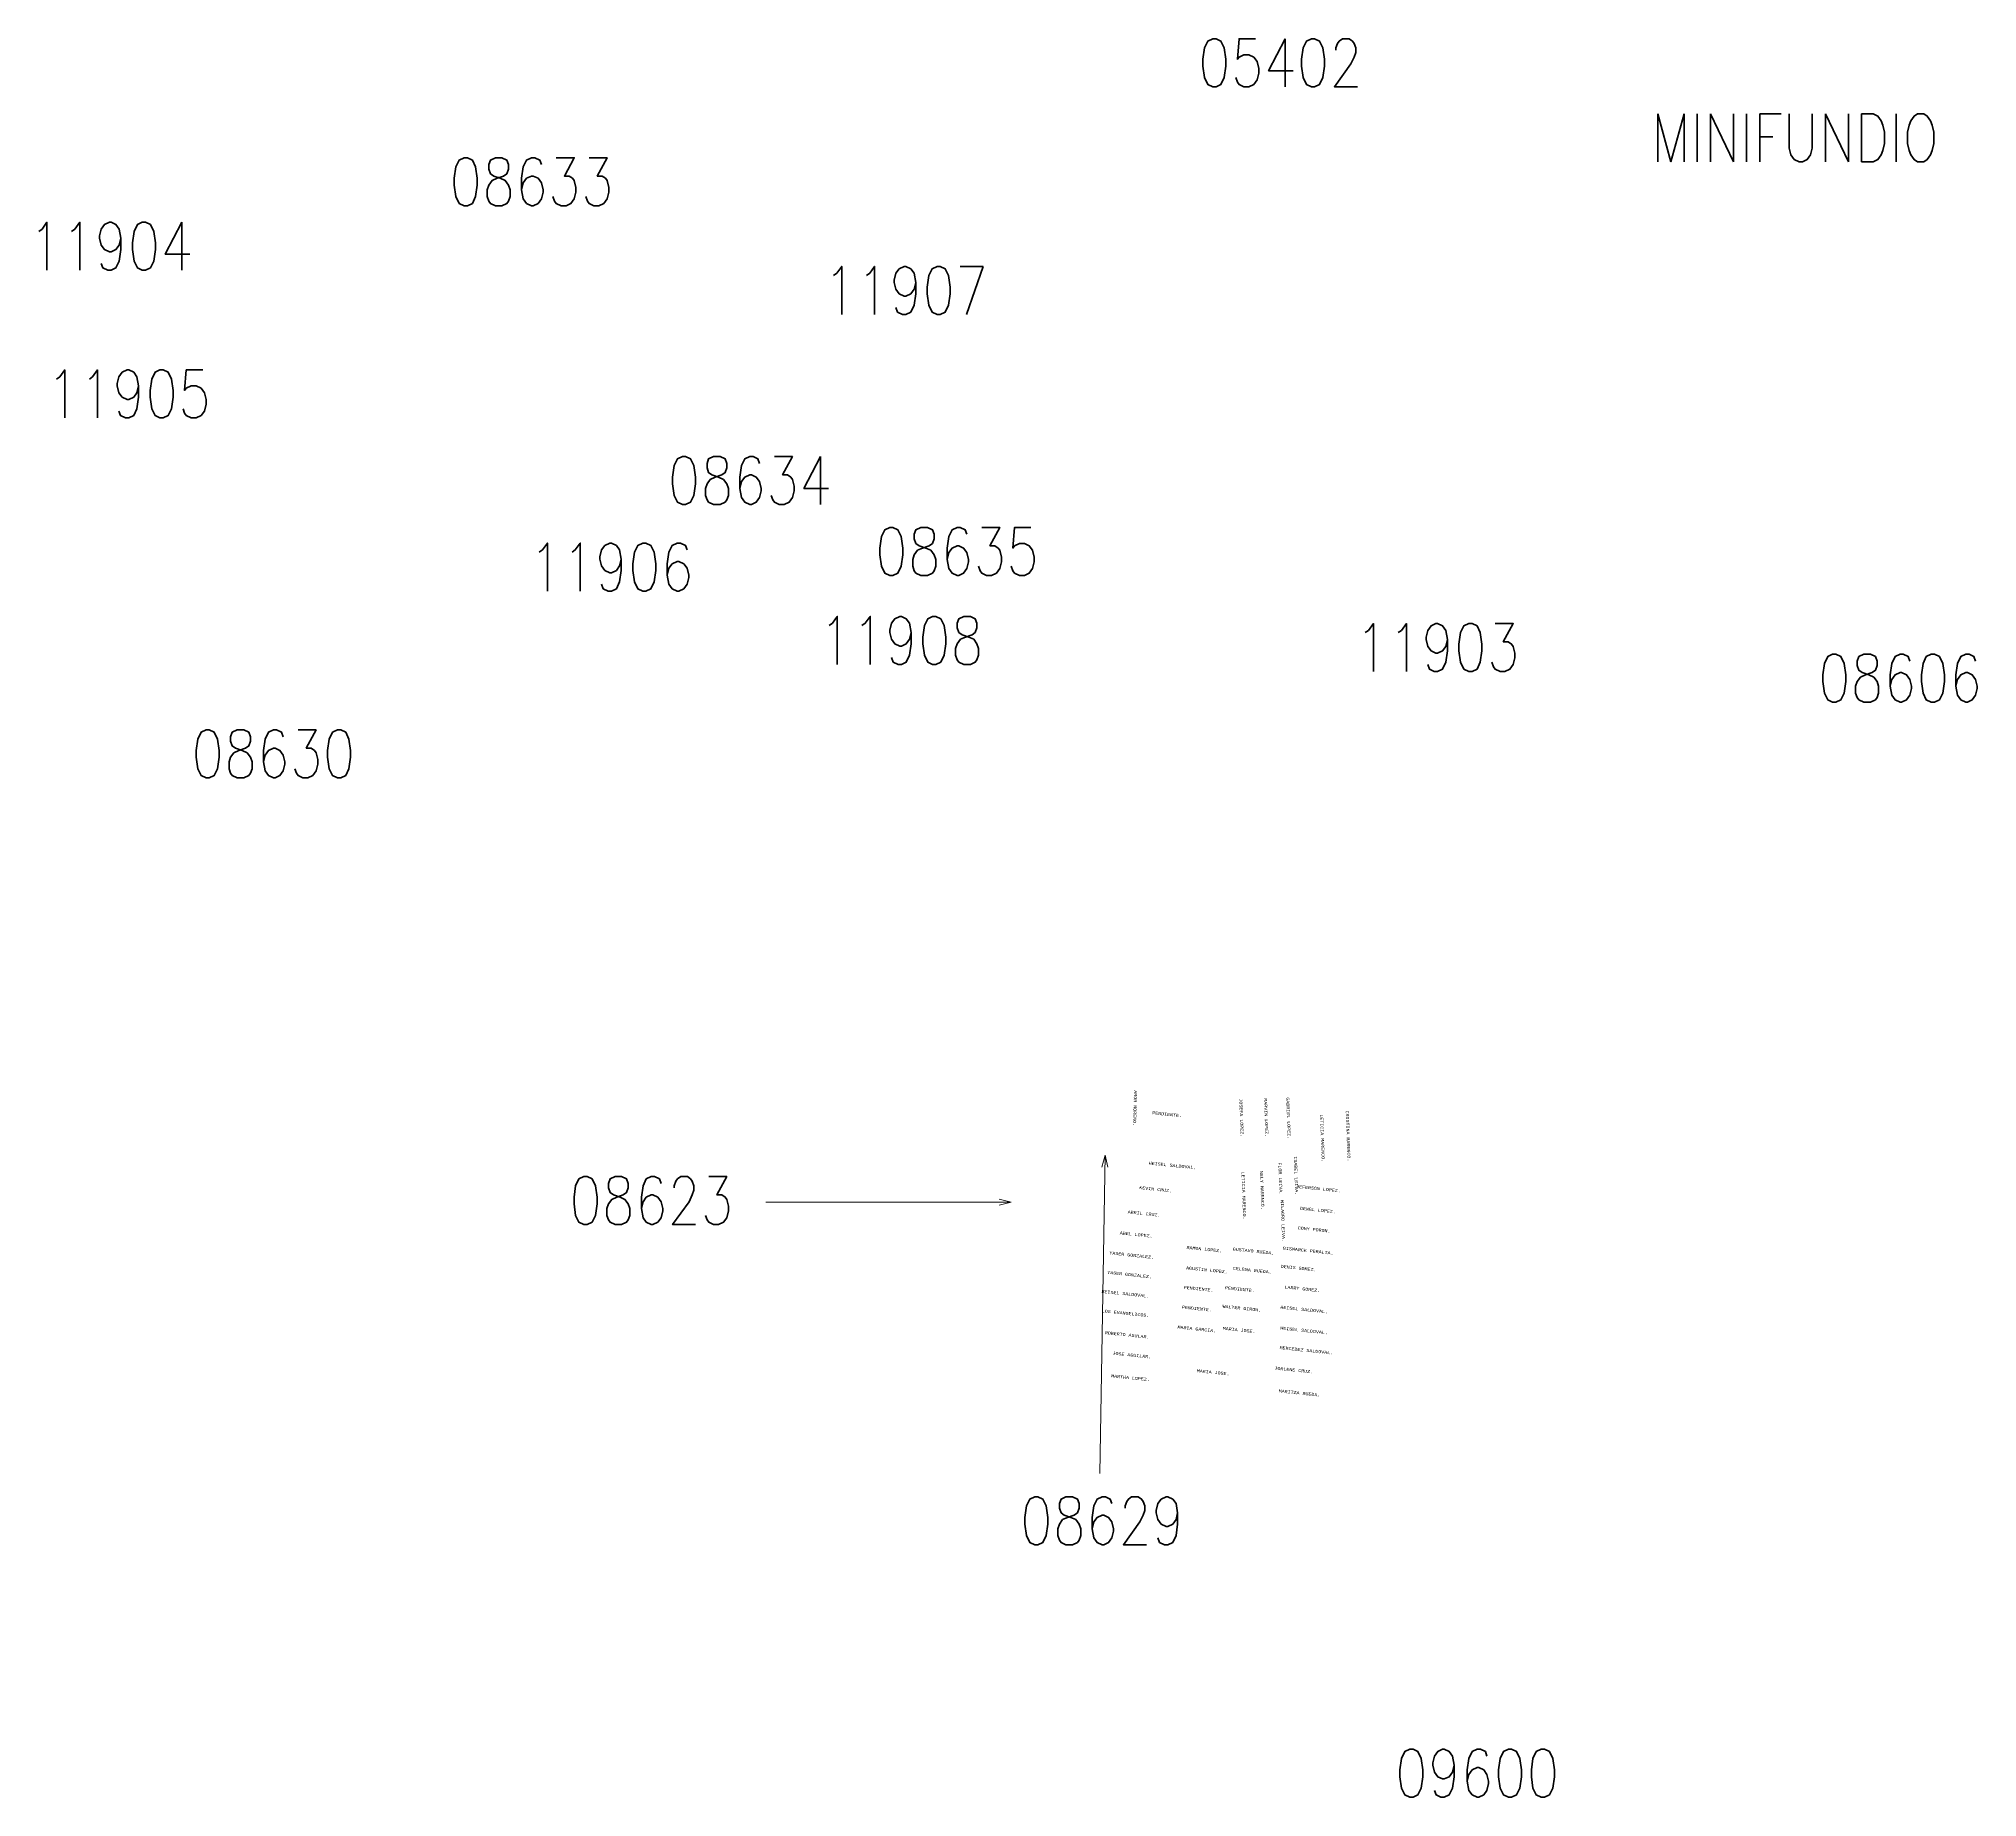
# Model space of a CAD drawing. Header units: millimetres. Extents: x 1956 to 636788, y 2654 to 1331964.
# Drawn here: x 1956 to 2765, y 2654 to 3388 of the extents above.
import ezdxf
from ezdxf.enums import TextEntityAlignment as Align

# ---------------------------------------------------------------- set-up
doc = ezdxf.new("R2010")
doc.units = ezdxf.units.MM
for name, color, linetype in [('-NUMEROS$DE$P$', 7, 'Continuous'), ('41', 1, 'Continuous'), ('CAJETIN', 7, 'Continuous')]:
    doc.layers.add(name, color=color, linetype=linetype)
doc.styles.add('ROMANS', font='ROMANS', dxfattribs={"height": 0.2})
doc.styles.get("Standard").update_dxf_attribs({"font": 'TCCM____.TTF'})

msp = doc.modelspace()

# ---------------------------------------------------------------- linework, layer by layer
at = {"layer": '41', "color": 7, "linetype": 'Continuous', "lineweight": 0}
for p, q in [((2401.431, 2921.856), (2399.253, 2789.04)), ((2362.239, 2902.26), (2259.905, 2902.26))]:
    msp.add_line(p, q, dxfattribs=at)
for points in [[(2400.099, 2916.877), (2401.431, 2921.856), (2402.599, 2916.836)], [(2357.239, 2903.51), (2362.239, 2902.26), (2357.239, 2901.01)]]:
    msp.add_lwpolyline(points, dxfattribs=at)

# ---------------------------------------------------------------- texts
at = {"layer": '-NUMEROS$DE$P$', "color": 7, "linetype": 'Continuous', "lineweight": 0, "style": 'ROMANS', "width": 0.8}
for s, p in [('11904', (1986.57, 3301.092)), ('11907', (2318.276, 3282.648)), ('11905', (1993.967, 3239.482)), ('11906', (2195.414, 3167.216, 104.921)), ('11908', (2316.427, 3136.632)), ('11903', (2540.215, 3133.691))]:
    msp.add_text(s, height=20, dxfattribs=at).set_placement(p, align=Align.MIDDLE)
at = {"layer": '41', "color": 7, "linetype": 'Continuous', "lineweight": 0, "style": 'ROMANS', "width": 0.8}
for s, p in [('05402', (2474.491, 3377.631)), ('MINIFUNDIO', (2689.379, 3346.315)), ('08633', (2162.049, 3327.99)), ('08634', (2253.13, 3203.351)), ('08635', (2339.651, 3173.759)), ('08606', (2733.21, 3120.874)), ('08630', (2054.316, 3089.308)), ('08623', (2212.018, 2902.956)), ('08629', (2400.182, 2769.364)), ('09600', (2556.711, 2664.035))]:
    msp.add_text(s, height=20, dxfattribs=at).set_placement(p, align=Align.MIDDLE)
at = {"layer": 'CAJETIN', "color": 7, "lineweight": 0, "extrusion": (-0.025084, 0.003924, 0.999678), "char_height": 1.2445, "attachment_point": 1}
for s, width, gutter_width, insert, text_direction in [('{\\fCourier New|b0|i0|c0|p49;ARON MORENO.}', 99.31001, 9, (2414.774, 2948.941, -203.75), (-0.028324, -0.999594, 0.003213)), ('{\\fCourier New|b0|i0|c0|p49;JOSEFA LOPEZ.}', 44.19295, 4.005, (2458.702, 2945.6, -208.333), (0.036807, -0.999311, 0.004846)), ('{\\fCourier New|b0|i0|c0|p49;MARVIN LOPEZ.}', 44.19295, 4.005, (2469.014, 2945.644, -208.074), (0.036807, -0.999311, 0.004846)), ('{\\fCourier New|b0|i0|c0|p49;GABRIEL LOPEZ.}', 44.19295, 4.005, (2478.29, 2946.043, -207.843), (0.036807, -0.999311, 0.004846)), ('{\\fCourier New|b0|i0|c0|p49;PENDIENTE.}', 99.31001, 9, (2421.206, 2940.193, -101.665), (0.994492, -0.1017, 0.025353)), ('{\\fCourier New|b0|i0|c0|p49;LETICIA MARENCO.}', 44.19295, 4.005, (2492.4, 2938.947, -410.038), (0.036807, -0.999311, 0.004846)), ('{\\fCourier New|b0|i0|c0|p49;CRISTINA MARENCO.}', 44.19295, 4.005, (2503.112, 2940.519, -308.311), (0.036807, -0.999311, 0.004846)), ('{\\fCourier New|b0|i0|c0|p49;ISABEL LEIVA.}', 44.19295, 4.005, (2481.49, 2921.413, -307.997), (0.036807, -0.999311, 0.004846)), ('{\\fCourier New|b0|i0|c0|p49;HEISEL SALDOVAL.}', 99.31001, 9, (2419.741, 2919.257, -101.62), (0.994492, -0.1017, 0.025353)), ('{\\fCourier New|b0|i0|c0|p49;LETICIA MARENCO.}', 44.19295, 4.005, (2459.61, 2915.001, -308.521), (0.036807, -0.999311, 0.004846)), ('{\\fCourier New|b0|i0|c0|p49;NELY MARENCO.}', 44.19295, 4.005, (2467.327, 2915.361, -308.329), (0.036807, -0.999311, 0.004846)), ('{\\fCourier New|b0|i0|c0|p49;FLOR LEIVA.}', 44.19295, 4.005, (2474.996, 2918.888, -308.15), (0.036807, -0.999311, 0.004846)), ('{\\fCourier New|b0|i0|c0|p49;KEVIN CRUZ.}', 15.71552, 9, (2415.809, 2908.986, -101.678), (0.994492, -0.1017, 0.025353)), ('{\\fCourier New|b0|i0|c0|p49;JEFERSON LOPEZ.}', 99.31001, 9, (2481.262, 2909.514, -99.158), (0.994492, -0.1017, 0.025353)), ('{\\fCourier New|b0|i0|c0|p49;ABRIL CRUZ.}', 99.31001, 9, (2410.959, 2898.856, -101.76), (0.994492, -0.1017, 0.025353)), ('{\\fCourier New|b0|i0|c0|p49;MILAGRO LEIVA.}', 44.19295, 4.005, (2475.978, 2903.143, -308.064), (0.036807, -0.999311, 0.004846)), ('{\\fCourier New|b0|i0|c0|p49;DEWEL LOPEZ.}', 99.31001, 9, (2482.9, 2900.378, -99.961), (0.994492, -0.1017, 0.025353)), ('{\\fCourier New|b0|i0|c0|p49;ABEL LOPEZ.}', 19.79029, 9, (2407.657, 2890.11, -103.098), (0.994492, -0.1017, 0.025353)), ('{\\fCourier New|b0|i0|c0|p49;CONY PORON.}', 99.31001, 9, (2481.942, 2892.195, -99.953), (0.994492, -0.1017, 0.025353)), ('{\\fCourier New|b0|i0|c0|p49;YASER GONZALEZ.}', 99.31001, 9, (2403.321, 2881.751, -103.174), (0.994492, -0.1017, 0.025353)), ('{\\fCourier New|b0|i0|c0|p49;RAMON LOPEZ.}', 44.19295, 4.005, (2435.492, 2884.036, -205.252), (0.994492, -0.1017, 0.025353)), ('{\\fCourier New|b0|i0|c0|p49;GUSTAVO RUEDA.}', 44.19295, 4.005, (2454.794, 2883.375, -205.581), (0.994492, -0.1017, 0.025353)), ('{\\fCourier New|b0|i0|c0|p49;BISMARCK PERALTA.}', 99.31001, 9, (2475.753, 2883.743, -100.075), (0.994492, -0.1017, 0.025353)), ('{\\fCourier New|b0|i0|c0|p49;YASER GONZALEZ.}', 99.31001, 9, (2402.421, 2873.631, -103.165), (0.994492, -0.1017, 0.025353)), ('{\\fCourier New|b0|i0|c0|p49;AGUSTIN LOPEZ.}', 44.19295, 4.005, (2435.319, 2875.523, -205.223), (0.994492, -0.1017, 0.025353)), ('{\\fCourier New|b0|i0|c0|p49;CELENA RUEDA.}', 44.19295, 4.005, (2454.899, 2875.346, -205.547), (0.994492, -0.1017, 0.025353)), ('{\\fCourier New|b0|i0|c0|p49;DENIS GOMEZ.}', 99.31001, 9, (2474.837, 2876.165, -100.068), (0.994492, -0.1017, 0.025353)), ('{\\fCourier New|b0|i0|c0|p49;HEISEL SALDOVAL.}', 99.31001, 9, (2400.018, 2865.709, -103.194), (0.994492, -0.1017, 0.025353)), ('{\\fCourier New|b0|i0|c0|p49;PENDIENTE.}', 44.19295, 4.005, (2434.344, 2867.399, -205.216), (0.994492, -0.1017, 0.025353)), ('{\\fCourier New|b0|i0|c0|p49;PENDIENTE.}', 44.19295, 4.005, (2451.561, 2867.223, -205.599), (0.994492, -0.1017, 0.025353)), ('{\\fCourier New|b0|i0|c0|p49;LARRY GOMEZ.}', 99.31001, 9, (2476.394, 2867.531, -99.995), (0.994492, -0.1017, 0.025353)), ('{\\fCourier New|b0|i0|c0|p49;LOS EVANGELICOS.}', 99.31001, 9, (2400.14, 2857.582, -103.159), (0.994492, -0.1017, 0.025353)), ('{\\fCourier New|b0|i0|c0|p49;PENDIENTE.}', 44.19295, 4.005, (2433.633, 2859.152, -205.201), (0.994492, -0.1017, 0.025353)), ('{\\fCourier New|b0|i0|c0|p49;WALTER GIRON.}', 44.19295, 4.005, (2450.532, 2859.478, -205.594), (0.994492, -0.1017, 0.025353)), ('{\\fCourier New|b0|i0|c0|p49;HEISEL SALDOVAL.}', 99.31001, 9, (2474.683, 2859.151, -101.295), (0.994492, -0.1017, 0.025353)), ('{\\fCourier New|b0|i0|c0|p49;ROBERTO AGULAR.}', 99.31001, 9, (2401.397, 2848.48, -103.092), (0.994492, -0.1017, 0.025353)), ('{\\fCourier New|b0|i0|c0|p49;MARIA GARCIA.}', 44.19295, 4.005, (2431.753, 2850.822, -205.216), (0.994492, -0.1017, 0.025353)), ('{\\fCourier New|b0|i0|c0|p49;MARIA JOSE.}', 44.19295, 4.005, (2450.631, 2850.293, -204.74), (0.994492, -0.1017, 0.025353)), ('{\\fCourier New|b0|i0|c0|p49;HEISEL SALDOVAL.}', 99.31001, 9, (2474.637, 2850.417, -101.262), (0.994492, -0.1017, 0.025353)), ('{\\fCourier New|b0|i0|c0|p49;JOSE AGUILAR.}', 99.31001, 9, (2404.621, 2839.949, -102.977), (0.994492, -0.1017, 0.025353)), ('{\\fCourier New|b0|i0|c0|p49;MERCEDEZ SALDOVAL.}', 99.31001, 9, (2474.356, 2842.236, -101.237), (0.994492, -0.1017, 0.025353)), ('{\\fCourier New|b0|i0|c0|p49;MARIA JOSE.}', 44.19295, 4.005, (2439.788, 2832.605, -204.943), (0.994492, -0.1017, 0.025353)), ('{\\fCourier New|b0|i0|c0|p49;JORLENE CRUZ.}', 99.31001, 9, (2472.2, 2833.705, -101.257), (0.994492, -0.1017, 0.025353)), ('{\\fCourier New|b0|i0|c0|p49;MARTHA LOPEZ.}', 44.19295, 4.005, (2404.071, 2830.464, -101.75), (0.994492, -0.1017, 0.025353)), ('{\\fCourier New|b0|i0|c0|p49;MARITZA RUEDA.}', 99.31001, 9, (2473.975, 2824.183, -101.175), (0.994492, -0.1017, 0.025353))]:
    msp.add_mtext_dynamic_manual_height_columns(s, width=width, gutter_width=gutter_width, heights=[0], dxfattribs=dict(at, insert=insert, text_direction=text_direction))

doc.saveas('drawing.dxf')
